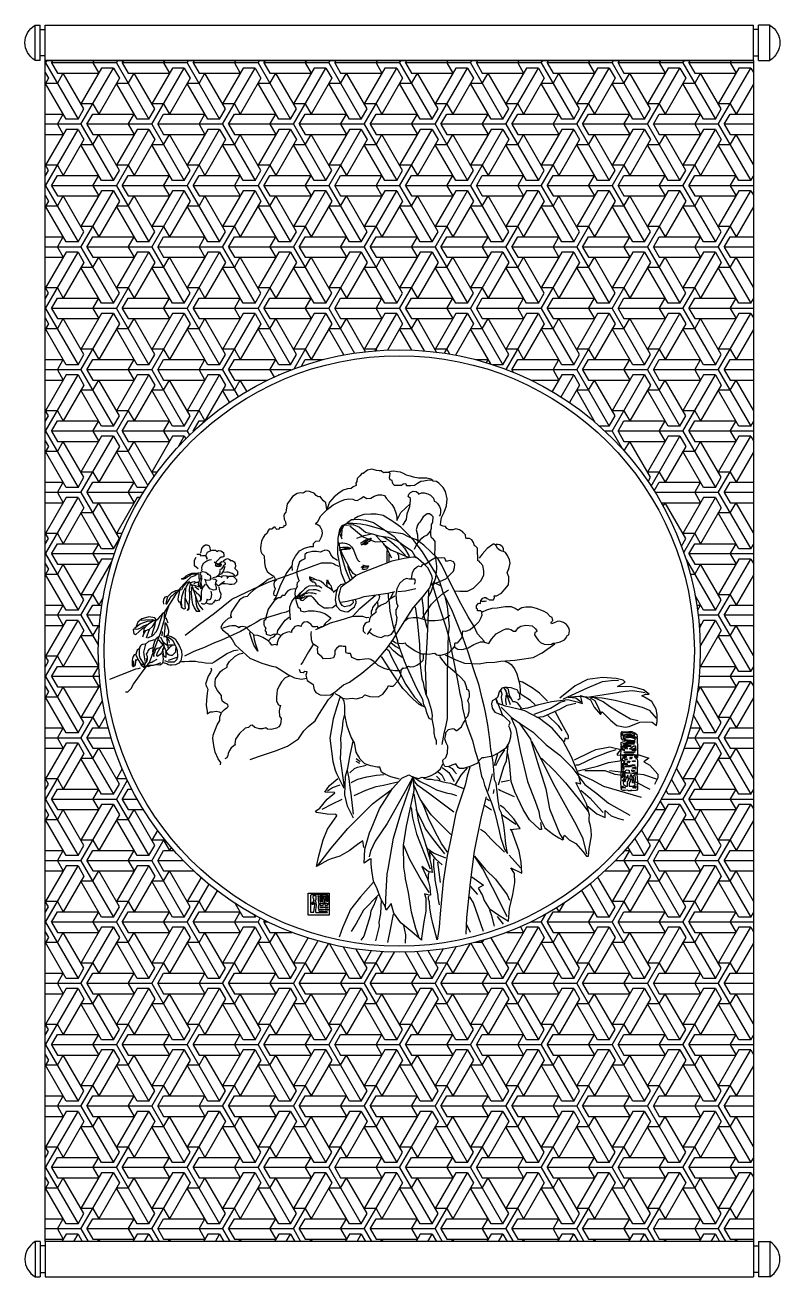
# Model space of a CAD drawing. Header units: millimetres. Extents: x 427 to 1067, y 328 to 1388.
import ezdxf

# ---------------------------------------------------------------- set-up
doc = ezdxf.new("R2010")
doc.units = ezdxf.units.MM
for name, color, linetype in [('3', 3, 'Continuous'), ('4', 4, 'Continuous'), ('7', 7, 'Continuous'), ('BH', 3, 'Continuous')]:
    doc.layers.add(name, color=color, linetype=linetype)

# ---------------------------------------------------------------- blocks, each defined once
blk = doc.blocks.new('1')
at = {"layer": '7'}
for p, q in [((-930, 16.2), (-930, 5)), ((-900, 16.2), (-930, 16.2)), ((-900, 5), (-900, 16.2)), ((-900, 5), (-930, 5)), ((-930, -700), (-930, 0)), ((-926.2, 5), (-926.2, 0)), ((-903.8, 0), (-903.8, 5)), ((-900, 0), (-900, -700)), ((-900, 0), (-930, 0)), ((-900, -700), (-930, -700)), ((-900, -705), (-930, -705)), ((-930, -710), (-930, -705)), ((-900, -710), (-930, -710)), ((-926.2, -705), (-926.2, -700)), ((-903.8, -700), (-903.8, -705)), ((-900, -705), (-900, -710))]:
    blk.add_line(p, q, dxfattribs=at)
at = {"layer": '7', "extrusion": (0, 0, -1)}
for centre, start_param, end_param in [((-915, 1.2), 5.35589, 7.210481), ((-915, -695), 2.214297, 4.068888)]:
    blk.add_ellipse(centre, major_axis=(0, 25), ratio=0.75, start_param=start_param, end_param=end_param, dxfattribs=at)
blk = doc.blocks.new('H0')
at = {"layer": '3'}
for points in [[(422.5, 217.7), (443.1, 217.7), (443.1, 195.9), (422.5, 195.9)], [(434.2, 204.2), (437.5, 204.2), (437.5, 203.6), (434.2, 203.6)], [(434.3, 202), (437.5, 202), (437.5, 201), (434.3, 201)], [(438.8, 204.3), (441.4, 204.3), (441.4, 203.3), (438.8, 203.3)], [(439, 202), (441.6, 202), (441.6, 200.9), (439, 200.9)]]:
    blk.add_lwpolyline(points, close=True, dxfattribs=at)
for points in [[(441.1, 215.1), (441.2, 212.3), (441.1, 209.6), (441.6, 209.4), (442.1, 209.7), (442.1, 215.3), (440.9, 216.2), (437.6, 216.2), (430.1, 215.9), (425.5, 215.9), (424.7, 215.4), (424.8, 199), (428, 198.8), (428.2, 201.8), (428.7, 203.5), (429, 206.1), (429, 207.7), (428.2, 208), (427.7, 207.9), (427.3, 207.3), (427.3, 206.6), (426.5, 206.6), (426.2, 207.4), (426.5, 208.4), (428, 209.6), (428, 211.9), (427.5, 212.6), (427.3, 214.3), (427.8, 215.1), (428.5, 215.3), (430, 215.3), (430, 211.3), (429.3, 210.3), (429, 209.8), (429.7, 209.4), (430.1, 209.1), (430.1, 207.4), (430.4, 206.6), (430.2, 204.7), (429.9, 204.1), (429.8, 200.5), (429.5, 199.4), (430.1, 198.5), (441.4, 198.5), (441.2, 199.2), (433.8, 199.3), (433.1, 199.9), (432.9, 202.7), (432.6, 202.7), (432.5, 204.6), (433, 204.7), (432.9, 206.1), (433.4, 206.4), (433.3, 207.4), (433, 207.6), (432.9, 209.8), (432.7, 209.9), (432.6, 213.9), (432.3, 214.2), (432.4, 215.2), (433.6, 215), (433.5, 214.4), (433.8, 214.2), (433.8, 210.3), (434.1, 209.8), (434.1, 209.3), (434.1, 209.1), (434.1, 208.8), (434.9, 208.9), (434.8, 211.2), (434.8, 215.6), (435.7, 215.6), (435.9, 209), (436.3, 208.8), (436.5, 209), (436.5, 215), (437.4, 215.2), (437.8, 207.7), (436.7, 207.3), (433.6, 207.2), (433.4, 207.2), (433.9, 206.7), (434.1, 206.4), (434, 205.7), (437.3, 205.7), (437.5, 206.8), (438.8, 207), (439.2, 205.6), (441.5, 205.9), (441.8, 207), (443, 206.6)], [(442.8, 208), (441.8, 207.1), (440.6, 207.1), (439.4, 207.3), (438.6, 207.6), (438.6, 209.6), (438.3, 215.1), (439.1, 215.1), (439.7, 208.6), (440.2, 208.8), (440.2, 215.3), (440.8, 215.6), (441.1, 215.3)]]:
    blk.add_lwpolyline(points, dxfattribs=at)
blk = doc.blocks.new('H1')
at = {"layer": '3'}
for points in [[(492.9, 370.8), (491.5, 370.1), (491.5, 372.2), (492.4, 373.7), (495.4, 373.3), (498.9, 373.7), (502.1, 373.7), (504.8, 372.3), (507, 370.8), (507.3, 368.8), (507.3, 368), (507, 368), (502.8, 369.1), (499.8, 370.3), (496.1, 370.1), (493.5, 369.3), (493.5, 367.1), (494.7, 366.1), (497.9, 365.4), (504.5, 364.9), (505.5, 365.9), (504.5, 366.6), (503.1, 367.1), (500.8, 367.8), (498.8, 367.6), (496.6, 367.5), (495.6, 366.9), (494.4, 367.1), (494.2, 368.5), (497.1, 369), (500.3, 369), (502.8, 368.6), (507.2, 367.3), (507.2, 365.3), (507.5, 358.4), (507.5, 348.3), (505.5, 347.1), (507.3, 346.8), (507.7, 344.4), (507.3, 333.2), (506.8, 330.5), (507.3, 329.8), (507.5, 321.9), (507, 321.1), (507.5, 320.2), (507.5, 317.2), (507, 316.2), (505.8, 315.9), (501.6, 315.4), (501.5, 316.4), (501.3, 315.4), (498.8, 315.4), (498.1, 316), (495.6, 315.7), (493.4, 315.7), (491.9, 316.6), (491.4, 319.4), (491.2, 323.8), (491.4, 325.8), (491.9, 343.1), (492, 344.9), (495.7, 345.8), (497.8, 346.3), (497.3, 346.6), (495.9, 346.6), (494.9, 346.8), (493.9, 347.6), (493, 347.6), (492.5, 347.5), (492.5, 345.9), (491.9, 345.6), (491.2, 346.5), (491.5, 359.7), (492.2, 360.1), (491.4, 360.9), (491.4, 363.1), (494.1, 363.9), (496.4, 363.3), (499.1, 363.3), (505.2, 363.3), (505, 363.8), (497.3, 364.1), (493.2, 365.3), (491.7, 366.9), (491.4, 369.5), (493.4, 370.5), (496.9, 371.1), (499.9, 371.5), (502.8, 370.3), (504.8, 370.1), (504.5, 371.1), (502.1, 372.2), (498.3, 372.3), (493.9, 372.3), (492.5, 371.8), (492.7, 370.6)], [(497.8, 357.2), (497.3, 357.9), (495.4, 357.7), (494.6, 358.7), (493.4, 359.1), (492.2, 359.1), (492.2, 357.9), (492.2, 356.5), (492.7, 355.7), (493.9, 355.4), (495.2, 355.4), (494.7, 355.7), (493.7, 356.2), (492.7, 356.5), (492.7, 358), (494.1, 357.7), (496.1, 356.9), (497.4, 356.7), (497.6, 357), (497.8, 357.2)], [(493.5, 362.1), (504.3, 362.1), (504.3, 361.2), (493.7, 361.1), (493.4, 361.9)], [(494.2, 360.2), (498.4, 360.4), (501.1, 359.9), (501.1, 359.1), (495.9, 358.9), (494.1, 359.7), (494.2, 360.2)], [(500.4, 357.2), (504, 359.7), (505.3, 359.6), (505.7, 359.2), (505.5, 357.7), (504.5, 357), (502.3, 356.5), (501.6, 356.2), (500.1, 356.5), (500.1, 356.9)], [(502.1, 355.4), (506.2, 355.5), (506.2, 356.9), (505.2, 356), (503.8, 355.9), (502.3, 355.4)], [(493.4, 350.3), (496.4, 349.1), (496.9, 348.5), (496.2, 348.3), (494.4, 348.3), (493, 350.7)], [(494.4, 353.8), (504.8, 354), (504.7, 353), (494.4, 353), (494.4, 353.7)], [(494.7, 351.7), (504.1, 351.8), (503.3, 350.7), (502.3, 349.8), (499.1, 350.1), (496.9, 350), (495.1, 350.3), (494.7, 351), (494.7, 351.5)], [(497.6, 344.6), (500.1, 344.6), (500.1, 343.9), (499.8, 343.8), (498.9, 343.1), (498.1, 343.4), (497.4, 343.6), (497.6, 344.4)], [(502.3, 348.3), (500.1, 348.1), (500.1, 347), (501.8, 347.1), (502.6, 348.3)], [(503, 344.9), (505.2, 345.1), (505.2, 344.4), (502.8, 344.4), (502.8, 344.8)], [(505.7, 350), (506.2, 349.8), (506.2, 349), (505, 348.1), (504.8, 349.6), (505.3, 350.3)], [(492.7, 338.6), (494.1, 337.7), (494.1, 336.7), (492.7, 336.2), (492.4, 337), (492, 337.9), (492.5, 338.6)], [(492.5, 341.6), (492.5, 339.1), (493.7, 339.4), (493.9, 341.4), (497.6, 340.9), (497.6, 341.9), (492.5, 342.1), (492.5, 341.4)], [(492.9, 335.2), (494.1, 335), (494.1, 334.4), (493.4, 334), (492.5, 334.7), (492.5, 335.2)], [(492.9, 331.8), (493.9, 330.8), (494.4, 329.8), (494.4, 328.5), (495.4, 328.6), (495.4, 331.3), (493.9, 332.5), (493, 332.5), (492.7, 331.8)], [(495.4, 343.8), (494.6, 344.1), (493.7, 344.1), (493.9, 343.6), (494.6, 342.9), (495.1, 343.6)], [(495.2, 339.7), (502.3, 340.9), (505, 340.9), (505, 340.4), (502.1, 339.7), (499.9, 338.9), (497.6, 339.1), (494.9, 338.7), (495.1, 339.4)], [(495.9, 334.7), (496.4, 336), (498.6, 335.9), (499.4, 335.4), (499.4, 334.4), (499.4, 332.8), (495.2, 332.8), (495.4, 334.7), (495.7, 334.7)], [(502.3, 336.2), (504.5, 335.5), (504.8, 334.9), (503.8, 334.9), (503.1, 334.2), (502.5, 334.7), (501.6, 335.2), (502.3, 336)], [(502.3, 338.2), (505.3, 338.9), (505.8, 338.9), (505.7, 337.9), (505.7, 336.9), (504.7, 337.9), (503.5, 337.7), (503, 337.4), (502.5, 338.1)], [(503.8, 333), (505.2, 333.2), (505.5, 333.9), (506.2, 333.7), (506.2, 332), (505, 331.8), (504.7, 332.5), (503.6, 332.7), (503.6, 333)], [(493.2, 330.3), (492.5, 329.8), (492.5, 328.1), (493.4, 329.2), (493.4, 330.3)], [(493, 320.1), (494.9, 318.9), (496.1, 318.6), (492.5, 318.2), (492.7, 320.1)], [(494.2, 327.6), (493.5, 326.3), (492.7, 326.1), (492.7, 325.3), (494.1, 325.3), (495.1, 327.6), (494.4, 328)], [(497.6, 330.7), (497.3, 329.5), (495.6, 325.5), (495.4, 324.6), (494.2, 324.6), (493.4, 322.9), (493.7, 321.8), (496.2, 320.1), (497.8, 320.1), (497.9, 324.6), (498.6, 325.6), (498.4, 330.3), (498.4, 330.7), (497.6, 330.7)], [(500.6, 330.8), (499.9, 328.8), (500.1, 328.3), (500.3, 324.6), (499.4, 322.9), (499.3, 320.1), (503.8, 320.1), (505.3, 321.8), (505, 323.4), (504.3, 322.9), (502.6, 323.4), (502.6, 326), (502.3, 326.8), (502.3, 327.8), (502.5, 328.6), (501.6, 331.3), (500.6, 331.2)], [(503, 318.4), (505.2, 320.1), (506, 320.1), (506, 318.2), (504.8, 318.2), (502.6, 318.4)], [(503.8, 331), (503.1, 329.8), (503.8, 326.8), (504.1, 323.6), (505.2, 323.6), (505.5, 327), (505.7, 328.6), (505.2, 330.3), (504.1, 331.2)]]:
    blk.add_lwpolyline(points, dxfattribs=at)
blk = doc.blocks.new('A$C0C6A2DC8')
at = {"layer": 'BH'}
h = blk.add_hatch(dxfattribs=at)
h.set_pattern_fill('ESCHER', color=256, scale=50, style=0)
h.set_pattern_definition([(60, (-245.52, -1502.44), (-60, -1e-08), [55, -5]), (180, (-245.52, -1502.44), (30, -51.9615), [55, -5]), (300, (-245.52, -1502.44), (60, -1e-08), [55, -5]), (60, (-240.52, -1502.44), (-60, -1e-08), [10, -50]), (300, (-240.52, -1502.44), (60, -1e-08), [10, -50]), (60, (-248.02, -1498.11), (-60, -1e-08), [10, -50]), (180, (-248.02, -1498.11), (30, -51.9615), [10, -50]), (300, (-248.02, -1506.77), (60, -1e-08), [10, -50]), (180, (-248.02, -1506.77), (30, -51.9615), [10, -50]), (60, (-265.52, -1502.44), (-60, -1e-08), [10, -50]), (300, (-265.52, -1502.44), (60, -1e-08), [10, -50]), (60, (-235.52, -1519.76), (-60, -1e-08), [10, -50]), (180, (-235.52, -1519.76), (30, -51.9615), [10, -50]), (300, (-235.52, -1485.117), (60, -1e-08), [10, -50]), (180, (-235.52, -1485.117), (30, -51.9615), [10, -50]), (0, (-235.52, -1493.78), (-30, 51.9615), [35, -25]), (0, (-235.52, -1511.1), (-30, 51.9615), [35, -25]), (120, (-243.02, -1489.447), (-60, 1e-08), [35, -25]), (120, (-258.02, -1498.11), (-60, 1e-08), [35, -25]), (240, (-258.02, -1506.77), (30, -51.9615), [35, -25]), (240, (-243.02, -1515.43), (30, -51.9615), [35, -25])])
edge = h.paths.add_edge_path(flags=16)
edge.add_arc((317.1, 530), 255, 0, 360)
h.paths.add_polyline_path([(17.1, 1030), (617.1, 1030), (617.1, 30), (17.1, 30)])
at = {"layer": '3'}
for points in [[(308.5, 681.7), (310.3, 682.3), (312.5, 682.5), (315.6, 682), (317.9, 681.7), (320.3, 680.5), (323, 679.1), (326.3, 678.3), (329, 677.4), (333.4, 676.5), (338, 676.5), (340.5, 676.5), (343.9, 675.7), (345.4, 674.5)], [(389.2, 538.1), (383.3, 544.6), (380.5, 550.8), (375.5, 558.9), (369.3, 570.1), (360, 588.4), (353.2, 602.6), (349.8, 608.2), (343.9, 613.8), (338, 619.7), (331.8, 624), (324.9, 626.7), (320.2, 629.1), (316.2, 629.8), (312.2, 630.4), (307.5, 631), (304.4, 632.3), (297.6, 634.4), (290.4, 636.3), (284.5, 637.5), (277.7, 637.8), (273, 637.8), (268.4, 636), (266.5, 632.9), (265, 625.4), (264.7, 612.1), (267.8, 596), (271.5, 587)], [(268.7, 624.8), (266.8, 629.5), (268.1, 633.8), (270.2, 636.6), (278, 637.2), (283.3, 634.8), (288.6, 630.7), (294.5, 629.2), (299.7, 627.6), (307.8, 626.4), (315.6, 623.3), (320.8, 619.6), (327.7, 614.9), (331.1, 609)], [(268.4, 627.3), (268.8, 633.4), (270.1, 636), (273.4, 639.1), (276.6, 641.2), (278.6, 641.4), (282.2, 641.5), (288.6, 640.7), (295.2, 638.9), (301.9, 634.4), (312.8, 626.8), (321.5, 617), (325.1, 610.8), (325.6, 608.8)], [(344.8, 587.8), (348.3, 575.6), (352.3, 563.3), (356.5, 550.5), (358.8, 542.5), (363.8, 517.6), (366.3, 505.1), (368.3, 494.1), (369.2, 490.9), (370.1, 487), (370.3, 484), (370.8, 481.7), (373.8, 468.5), (376, 462.5), (379, 454.3), (381.1, 445.9), (385.2, 434), (385.2, 432.6), (386.9, 423.9), (388.3, 421), (389.2, 416.4), (392.4, 408.4), (395.1, 401.3), (398.1, 392.9), (400, 384.7), (401.8, 377.6), (402.9, 372.4), (404.9, 366.5), (406.3, 362.2), (408.8, 358.6), (407.5, 366.5), (406.5, 375.5), (406.3, 377.7), (405.6, 382.5), (403.6, 392.6), (402, 396.1), (401.8, 397.9), (401.5, 400.4), (400.8, 403.2), (400, 410.7), (399.3, 418.2), (397.9, 420.8), (397.2, 429.4), (396.3, 437.9), (394.7, 446.5), (393.8, 455), (392.2, 467.6), (390.1, 478.1), (389, 483.3), (387.4, 489.7), (384.9, 500.7), (380.2, 514), (375.6, 529.1), (371.3, 540.9), (361.5, 564.7), (354.6, 578.7), (351.2, 589.4), (347.3, 596.9), (336.9, 613.8), (329.4, 623.4), (324, 629.3), (318.3, 634.8), (311.7, 639.6), (303.4, 644.6), (297.5, 645.8), (293, 645.8), (287, 645.6), (282.2, 643.9), (279, 641.9)], [(330, 616.1), (331.9, 620.5), (336.2, 625.5), (337.8, 626.9), (341, 628.2), (343.5, 631.4), (344.4, 633.9), (344.4, 636), (344.4, 637.1), (345.1, 637.8), (345.5, 639.4), (345.5, 640.8), (345.8, 642.2), (345.8, 643.5), (344.6, 644.7), (342.8, 646.2), (340.6, 646), (337.3, 643.7), (334.6, 639.2), (333.5, 637.8), (332.4, 636.6), (331.4, 632.6), (332.4, 628.2), (332.8, 622)], [(275.2, 636), (286.4, 626.7), (296.6, 622.4), (305.9, 623)], [(281.1, 625.5), (287.3, 627.9), (293.5, 629.2)], [(310.9, 608.7), (305.9, 618), (304.1, 620.8), (301, 623.9), (297.2, 627.9)], [(322.4, 610.9), (316.2, 617.1), (309, 623), (304.4, 626.1), (303.5, 626.4)], [(342.2, 576.3), (344.2, 580.2), (348.1, 592.3), (349, 599.6), (349, 601.7), (348.1, 608.7), (347.2, 611.7), (347.4, 617.2), (347.4, 621.4), (347.4, 622.7), (346.9, 623.4), (345.5, 625.2), (344.4, 625.7), (343.7, 628.2), (343.7, 630.7), (343.8, 632.6)], [(145.5, 612.1), (147, 612.1), (148.1, 612), (149.1, 610.5), (150.3, 610.8), (152.6, 610.7), (153.7, 609.3), (154.2, 607.7), (153.4, 610.3), (153.6, 611.3), (154.7, 613.6), (156.2, 614.6), (158.7, 615.4), (160, 615.4), (161.5, 615.3), (162.6, 614.3), (163.9, 615.1), (165.8, 614.9), (168.1, 613.3), (168.4, 610.8), (168.4, 609.7), (167.4, 609.5), (166.2, 609.3), (164.9, 608.2), (163.1, 606.7), (162.1, 605.4), (161.3, 604.7), (161.5, 602.6), (161.6, 601.9)], [(149.1, 612.8), (149.8, 616.9), (151.6, 618.9), (152.9, 620), (154.1, 620), (155.7, 619.4), (156.7, 617.6), (157, 615.3)], [(265.1, 621.4), (266.1, 621), (267, 621.3), (268.1, 621.5), (269.3, 621.7), (271.1, 621.3), (272.3, 621.1), (275, 619.8), (276.5, 618.2), (278.2, 615.5), (279.5, 612.4), (280.6, 609.6), (281.7, 607.2), (282.8, 606), (283.8, 605.8)], [(275.4, 590), (273.6, 594.4), (271.9, 598.6), (269.9, 605.2), (267.7, 613.2), (267.7, 613.9), (266.8, 617), (266.5, 620.3), (265.4, 622.4), (265.4, 623.8)], [(267.2, 617.5), (269.2, 617.9), (273.6, 617.8), (274.3, 617.5)], [(280.7, 593.8), (278, 595.6), (275.3, 599.8), (272.3, 605.1), (269.8, 610.1), (267.7, 615)], [(292.9, 625.2), (290.9, 624.7), (288.8, 623.7), (286, 622.1), (284.3, 620.9)], [(290.5, 621.1), (288.3, 619.9), (287.6, 619.5)], [(303.8, 620.5), (310, 615.5), (317.4, 612.4), (324.6, 609.3)], [(306.9, 604.7), (306.9, 610.9), (306.9, 615.2)], [(399.2, 619.4), (399.3, 620.3), (400.6, 620.5), (402.4, 620.1), (404.2, 618.7), (405, 616.7), (405.2, 615.1)], [(146.7, 599.6), (143.7, 602.1), (143.5, 604.2), (143.5, 607), (144.9, 609.3)], [(149.5, 597.8), (150.1, 599.1), (149.8, 600), (150.1, 602.1), (151.6, 604.6), (154.1, 606.4), (156.2, 607.2), (157.9, 607.4)], [(160.2, 605.6), (161.5, 604.6), (163.4, 603.9), (165.6, 604.1), (166.2, 603.4), (166.1, 602.8), (164.6, 602.9), (162.6, 602.9), (165.9, 602.3), (165.6, 601.6), (164.1, 601.3), (162.5, 601.6), (161.1, 602.4)], [(164.6, 604.2), (166.9, 605.7), (168.9, 605.6), (169.7, 604.2), (169.7, 603.1), (168.2, 602.1), (167.2, 600.8), (166.1, 599.3), (164.8, 598.7)], [(167.9, 606.4), (169.5, 607.5), (171.5, 608.2), (173.3, 607.5), (173.8, 606.5), (175.6, 606.7), (177.3, 605.4), (178.1, 604.1), (178.4, 601.4), (177.4, 599.6)], [(308.4, 605), (308.4, 612.1)], [(316.8, 608.1), (316.8, 610.6), (316.5, 611.5), (315.3, 612.4)], [(147.6, 596.2), (143.9, 593.7), (140.6, 592.4), (136.1, 587.9), (131.4, 583.3), (127.4, 577.8), (125.9, 575), (122.3, 569.5), (118.7, 563.9), (118, 562.6), (118, 560.3), (118, 556.9)], [(144.5, 594.9), (142.7, 594.9), (140.4, 594.5), (139.4, 593.6), (137.8, 592.9), (136, 591.3), (134.3, 590.8), (133.2, 590.8), (132.7, 591.1), (135, 592.1), (136.6, 593.6), (138.6, 594.7), (141.4, 595.9), (144.5, 596), (147, 595.9)], [(147.2, 594.9), (147.3, 590.9)], [(148.3, 596.4), (150.4, 597.2), (153.2, 596.8), (154.6, 595.5), (154.4, 595), (155.4, 595), (156.9, 594), (157.2, 592.6), (156.9, 590.9), (156.9, 590.3), (157.5, 591.3), (159.5, 591.1), (161, 590.9), (162.5, 589.8), (161.8, 588.6), (161.3, 588), (161.1, 586.3), (161.8, 585.2), (162, 583.4), (162.1, 582.7), (161.5, 581.7), (159.7, 581.6), (156.5, 582.7), (155.2, 584.7), (153.7, 586.7), (152.8, 589.9), (152.1, 590.8), (153.9, 589.9), (157, 590.3), (157.2, 590.8)], [(148.5, 595.9), (149, 593.9), (149, 592.4)], [(159.2, 592.2), (162, 592.9), (164.1, 594.4), (165.4, 596.7), (165.4, 598.2)], [(163.1, 593.4), (164.8, 593.4), (166.2, 592.9), (166.4, 592.2), (167.2, 593.6), (168.5, 593.9), (170.7, 593.6), (171.7, 592.2), (171.3, 591.4), (172.8, 593.2), (174.3, 593.2), (176.3, 593.2), (177.6, 592.1), (179.1, 590.4), (179.1, 588.5), (177.1, 586.5), (175.1, 586.2), (173.3, 586.2), (172.2, 586.7), (169.7, 586.8), (168.2, 586.8), (167.4, 586.8), (166.6, 586.7)], [(169.4, 601.4), (168.1, 598), (166.4, 595.4), (164.9, 594.5)], [(178.1, 599.5), (180.1, 597.5), (179.9, 594.5), (178.9, 593.6), (177.8, 593.1), (177.3, 594.5), (175.5, 595.7), (173.7, 596.2), (172.2, 596.7), (170.9, 596.7), (168.5, 596.5)], [(277.4, 591.7), (275.6, 595.3), (274.8, 597.6), (273.8, 601), (273.9, 602.4)], [(285.2, 600.8), (285.5, 601.4), (286, 601.6), (286.5, 601.6), (286.8, 601.7), (287.4, 602.3), (287.9, 602.3), (289, 602), (289.9, 601.9), (290.6, 602), (290.9, 602.2), (290.5, 600.7), (290.1, 600.2), (289.2, 599.4), (288.1, 598.9), (286.6, 598.9), (285.6, 599.2)], [(285.3, 600.5), (286.2, 600.3), (287.4, 601), (288.6, 601.2), (289.6, 601.3), (290.8, 601.8)], [(286.2, 602.8), (286.2, 602.3)], [(137.6, 588.6), (134, 584.7), (132.5, 581.9), (131.2, 581.4), (130.2, 581.5), (127.6, 581), (124.1, 579.1), (120.8, 575.8), (119.5, 571.7), (119.3, 569.9), (120.3, 569.9), (122.1, 573.2), (123.8, 576.3), (125.6, 577.6), (127.1, 579.1), (128.4, 580.4)], [(138.4, 587.9), (136.6, 584.7), (136, 582.2), (135.6, 577.8), (135.3, 572.8), (135.5, 568.2), (135.8, 566.1), (134.8, 565.4), (133.7, 565.9), (132.7, 566.9), (132.8, 567.7), (132.7, 572), (133, 575.9), (134.6, 580.9), (136, 583.8)], [(139.9, 586.5), (139.4, 584.2), (139.1, 581.2), (139.3, 577.9), (139.3, 574.3), (138.8, 568.7), (138.8, 566.2), (138.4, 564.8), (137.4, 564.4), (138.8, 565.9), (138.8, 568.4), (137.8, 570.5), (136.1, 574.3), (135.6, 574.5)], [(138.4, 589.1), (141.6, 584.8), (144.4, 576.5), (146, 572.2), (147.8, 568.1), (150.6, 564.8)], [(141.1, 584), (141.1, 580.9), (140.4, 580.4), (139.8, 579.7)], [(140.4, 588.1), (142.1, 588.6), (143.2, 588.8), (144.9, 588.1)], [(140.7, 586.2), (144.2, 585.5), (146.2, 585), (148.6, 584.2), (149.8, 583.4)], [(147.2, 588), (145.7, 588.1), (144.2, 587.6), (143, 586.7)], [(152.6, 586.7), (150.9, 584.2), (149.8, 582.4), (149.3, 579.7), (149.3, 576.5), (149.3, 574), (148.6, 572.5), (147.8, 572.3), (147.3, 572.3), (148.6, 572.5), (149.1, 573.7), (149, 575.6), (147.3, 577.8), (146.2, 578.4), (145.3, 579.4), (143.5, 581.1), (144, 580.9)], [(147.2, 581.9), (143.9, 584.3)], [(149.8, 593.6), (147.5, 589.3), (146.8, 586.3), (147.3, 583.9), (148.5, 586), (149.3, 588.6), (150.1, 591.9)], [(148.3, 585.3), (148.8, 583), (150, 583.9), (149.5, 586.5), (149.3, 587.8)], [(164.3, 583.9), (164.8, 580.6), (165.8, 578.8), (165.6, 575.3), (164.1, 573), (162.3, 572.5), (161.1, 573), (159.8, 571), (158.2, 569.7), (156, 569.7), (153.9, 570.4)], [(161.6, 587.1), (163.3, 585.5), (163.9, 585.2), (166.2, 587.1), (169, 589)], [(251.6, 583.1), (248.9, 584.9), (246.9, 584.9), (243.9, 585.1), (240.4, 584.9), (238.5, 583.8), (236.7, 582.3), (234.4, 580.1), (232.2, 578), (230.5, 576.1), (230, 574.7), (231.4, 574.3), (233.2, 575)], [(261.7, 580.2), (258.7, 582.5), (255.4, 584.6), (253.3, 586.8), (251, 588.7), (249.2, 589.7), (247.2, 589.9), (244.4, 591.4), (241.1, 592.8), (241.1, 591.4), (241.5, 590.3), (243.6, 588.6), (244.8, 588.4), (245.5, 587.7), (246.3, 586.6), (246.6, 585.8), (247.4, 584.9)], [(241.5, 591.6), (242.9, 590.5), (244.7, 590.3), (245.4, 590.9)], [(255.8, 590.3), (255.7, 588.8), (255.4, 587.5), (255.8, 585.1), (256, 584.2)], [(255.7, 588.6), (256.8, 587.3), (257.5, 586.9)], [(256.4, 590.1), (257.2, 587.9), (258.1, 586.6), (259, 585.5), (259.4, 584.2), (260.1, 581.7)], [(270.9, 586.9), (267.3, 586.1), (265, 583.7), (263.5, 579.4), (262.7, 573.4), (263.9, 568), (267, 564.5), (270.7, 563.4), (273.6, 563.2), (279.2, 567.4), (280.6, 570.8), (280.4, 573.8)], [(277.8, 572.9), (278, 570.8), (276.7, 569.4), (275.2, 568.2), (273.2, 567.8), (270.7, 567.5), (268.6, 568.6), (267, 571.1), (266.1, 573.5), (265.9, 576.6), (266.9, 580.9), (268, 584.3)], [(352.5, 584.9), (345.9, 588.3)], [(117.5, 569.5), (117.4, 571.8), (118, 574.5), (119, 575.9), (120.5, 576.3)], [(131.2, 582.9), (130.7, 579.6), (129.9, 575.9), (129.5, 573.6), (130.2, 571.3), (130.9, 572.3), (131.7, 569.9), (132.5, 567.1)], [(144.4, 576), (144.7, 572.5), (145, 569.7), (145.8, 566.4), (147, 564.8), (148.1, 563.3), (145.7, 563.5), (143.5, 566.4), (142.2, 569.6), (141.7, 573), (141.1, 578.6), (140.9, 580.7)], [(157.5, 580.7), (157.9, 577.9), (157.5, 574.8), (156.9, 573.7), (155.1, 573), (154.2, 573.8), (153.4, 570.9), (152.1, 569.6), (150.8, 569.7), (149.5, 570.2)], [(233, 578.6), (232.2, 576.5), (231.4, 575.5), (230.4, 574.8)], [(246.9, 578), (245.4, 578.8), (243.9, 579), (242.2, 579), (240.2, 579.1), (238.8, 578.8), (236.7, 578.6), (236, 578.1), (234.4, 577.3), (232.5, 576.1), (233.6, 575.3), (236.2, 575.4), (237.3, 576.4), (239.6, 576.6), (242.4, 576.6), (243.9, 575.3), (248.5, 570), (253.6, 566.6), (257, 566.6), (260.6, 566.9), (263.2, 568.7), (263.4, 568.9)], [(236.7, 578.4), (236, 577.3), (235.1, 576.5), (233.7, 576.1), (232.9, 576.1)], [(234.3, 575.1), (232.9, 573.9), (233.7, 572.9), (235.1, 572.7), (236, 573.1), (237.7, 574.7), (239.9, 576.6)], [(233.6, 573.5), (235.2, 575.1), (235.3, 575.3)], [(250.3, 580.3), (248.5, 581.3), (246.6, 581.7), (244.1, 581.8), (240.6, 581.6), (238.9, 580.3), (237.5, 579)], [(264.2, 581.7), (262.1, 580.3), (261.2, 579.4)], [(330.6, 567.3), (332.1, 558.1), (332.6, 552.9), (334.2, 535.5), (334.7, 518.2), (336.2, 506.3), (337.4, 503.3), (337.9, 499.8), (339.2, 493.9), (341.5, 488.9), (344, 480.4), (345.1, 475.7), (344.7, 472), (343.5, 472.2), (342.4, 472.9), (340.4, 477.7), (339.5, 481.4), (337.9, 484.5), (337.1, 488.9), (332.1, 498.3), (323.7, 515.9), (321.4, 521.3), (316.2, 536.1), (316, 538.4), (312.1, 550.8), (309.4, 563.6), (308.7, 571.1), (308, 575.3), (308, 578.7)], [(312, 579.2), (309.4, 574.5)], [(316, 580.3), (322.5, 580.8), (331.2, 582.9)], [(336.1, 574.8), (337.4, 566.3), (337.4, 561.8), (340.1, 551.1), (340.8, 549.4)], [(336.7, 558.1), (344.3, 569.6), (348.8, 574.1), (353.8, 578.5), (358.9, 581.7)], [(342, 581.9), (341.7, 571.6), (341.7, 562.7), (340.8, 542.2), (340.2, 532.3), (339, 516.3), (339.9, 493.5)], [(353.3, 450.7), (355.1, 460.2), (356.7, 467.1), (357.9, 472.8), (357.9, 480.5), (357.9, 491), (357.9, 505.7), (357.9, 509.1), (358.3, 524.5), (358.8, 543.9), (359.7, 551.1), (357.9, 567.6), (356.3, 574.9)], [(386.5, 572.5), (387.7, 571.8), (388.3, 572.1), (390, 572.1), (390.9, 572.5)], [(85.1, 495.4), (87, 495.4), (90, 498.2), (92, 501.9), (95.6, 507), (101, 514.4), (105.5, 520.2), (107.4, 525.6), (112, 537.8), (114.8, 545), (118.3, 556.6), (120.3, 563.4), (121.9, 567.8)], [(117.2, 562.5), (114.2, 559.1), (112.1, 556.3), (108.3, 555.1), (104.7, 552.8), (103.2, 551.5), (100.7, 548.7), (100.4, 545.1)], [(104.2, 541.2), (108.3, 543), (111.3, 546.6), (112.9, 549.7), (116, 559.1), (116.8, 562)], [(104, 552.5), (100.9, 551.4), (98.4, 549.6), (95.8, 548.6), (94.3, 548.2), (91.8, 548.6), (91.7, 548.1), (92.2, 544.6), (93.8, 544), (96.4, 546.3), (99.9, 549.4), (101.7, 550.5)], [(92.8, 549.2), (97.6, 553), (103.8, 555.3), (107.5, 555.5), (107.8, 555.3)], [(111.3, 556.5), (109.9, 558.1), (104.8, 558.9), (102, 558.1), (98.9, 557.1), (95.6, 554.5), (94.1, 550.7)], [(98.4, 556.1), (102.2, 556.5), (107.6, 556.6), (109.8, 556.1)], [(102.9, 541.2), (105.5, 548.4), (108, 550.7), (111.3, 556)], [(110.3, 554.3), (109.6, 550.7), (108.6, 547.7), (107.1, 543)], [(118.7, 554.2), (120.5, 551.4), (121.5, 547.7), (121.6, 545.3), (121.1, 543.3), (119, 542.2), (117.3, 541.7)], [(118.5, 553.7), (118.5, 549.2), (118, 544.5), (117.8, 542.2)], [(119.3, 558.4), (121, 553.7)], [(321.7, 555.6), (324.6, 557.9), (328.8, 558.4), (332.8, 558.2), (337.6, 557), (342.2, 555.9), (347.5, 555.9), (352.7, 556.5), (355.9, 557.4), (360, 560.2)], [(99.7, 542), (100.6, 544.5), (102.5, 547.3), (104.7, 548.2), (105.8, 548.2)], [(113.2, 541.9), (110.9, 540), (109.7, 538.1), (108.6, 534), (108.1, 529.3)], [(114.9, 542.1), (116.5, 538.4), (117.4, 535.7), (118.3, 532.4), (118.8, 531.5), (119.3, 530.2), (119.2, 526.6), (119.4, 524.5), (118.4, 524.9), (117.4, 525.8), (117.2, 527.9), (117.1, 529.1), (116.8, 531.7)], [(116.2, 546.6), (116, 542.7)], [(120.6, 543), (123.9, 542.3), (127.2, 540.2), (128.7, 537.7), (130.7, 534.6), (132.5, 530.2), (132.8, 526.2), (132, 521.6), (130.3, 519.8), (127.5, 518.4), (124.4, 517.9), (122.6, 518.1), (121.4, 518.4), (120.3, 519.1), (117.3, 520)], [(118.2, 521.9), (121.4, 520.7), (122.7, 520.9), (126.6, 520.9), (129, 523.2), (129.6, 525.6), (129.2, 530.1), (128.3, 533), (127.2, 535.3), (125.5, 538.2), (123.4, 540.3), (121.8, 541), (119.6, 542.1)], [(119.3, 542), (121.8, 539), (122.2, 537.3)], [(96.7, 531.8), (95.1, 530.8), (94.3, 528.1), (94, 526.5), (96.3, 521.6), (98.4, 518.4), (100.8, 516.4), (102, 516.3), (101.9, 517.5), (101.3, 518.4)], [(101.8, 535.8), (99.6, 535.4), (98.6, 535.1), (97.8, 534.3), (97, 533), (96.8, 529.5), (96.8, 526.3), (97.7, 523.6), (100.1, 519.6), (101.3, 518.8), (102.1, 519.5)], [(109.6, 539.3), (104.6, 537.9), (102.1, 535.9), (101.2, 532.5), (100.4, 528.9), (100.9, 525), (101.6, 521.7)], [(108, 532.6), (105.3, 531.6), (104.2, 530.2), (103.7, 529), (103.3, 528.1), (102.7, 527.6), (103.5, 525.3), (103.5, 523), (103.2, 521.3)], [(114, 532.6), (112.1, 532.1), (110.3, 530.6), (110, 529.1), (108.9, 527.1), (109, 525.7), (109.8, 526.3)], [(117.5, 534.4), (116.7, 530.7), (115.7, 528.5), (114.4, 527), (113.4, 526.3), (112.1, 525.4), (111.6, 526.1), (111.9, 528.2), (114.2, 532), (115.9, 534.2), (117.4, 535.6)], [(113.1, 539.3), (116.1, 535.9), (116.4, 535.5)], [(116.8, 538), (118.4, 536.3), (120.8, 534.8), (122.3, 535.3), (125.4, 535.2), (126.9, 535.3)], [(118.8, 528.8), (123.3, 533.8), (124.7, 535)], [(127.9, 533.7), (127.5, 530.5), (127.3, 528.8), (125.9, 527.3), (124.8, 526.3), (123.4, 526.3), (122.1, 526.4), (121.1, 527.4), (120, 529.1)], [(120.3, 540.1), (120.5, 536.5), (121.4, 531.9)], [(306.6, 531.6), (308.2, 530.5), (310.2, 525.7), (316.6, 513.1), (322.6, 501.7), (329.9, 490.9), (334.7, 485.7), (336.5, 483.2)], [(319.6, 524.5), (315.9, 527), (312.3, 530.2), (308.4, 534.1)], [(310.3, 536.8), (314.1, 533.9), (316.8, 532.3)], [(93.9, 527.3), (92.6, 526.8), (91.6, 525.4), (91, 523.6), (90.7, 521.8), (90.9, 517.6), (91.5, 516.7), (92, 517.5), (92.2, 518.8), (92.2, 519.9), (92.2, 520.7), (90.9, 521.6)], [(91.1, 518.3), (91.1, 521)], [(93.6, 522.9), (93.5, 520.8), (93.4, 518.4), (92.9, 517.3), (91.8, 516.7)], [(95.5, 523), (95, 522.4), (93.5, 521.7)], [(102.6, 523.7), (103, 522.5), (102.8, 521), (102.7, 520.2), (102.2, 519.7), (101.9, 520.7), (102, 521)], [(111.7, 522.8), (108.7, 521), (107.5, 520.1), (105.9, 519.9), (104.7, 519.5), (104, 519), (103.5, 517.1)], [(114.9, 520), (113.8, 519.3), (111.5, 518.5), (108.5, 517.8), (106.9, 517.6), (104.8, 516.8), (103.7, 516.9)], [(116.5, 527.5), (117, 523), (116.6, 519.8), (115.7, 518.7), (114.2, 518), (111.4, 518.4)], [(121.6, 522.2), (129.7, 525.1)], [(338.7, 482.3), (333.9, 484.8), (328.5, 489.4), (320, 498.2), (313.9, 507.2), (308.2, 515.8), (303.2, 523.6), (302, 525.2)], [(406.6, 521.3), (410, 519.9), (411.9, 518.5), (414.6, 514.9), (416.7, 510.6), (418, 505.6), (419.1, 500.7), (419.6, 495.9), (419.4, 493.4)], [(71.9, 506), (81.1, 509.9), (92, 514), (93.9, 514.8), (96.2, 515.1), (97.9, 515.8)], [(98.3, 519.1), (100.6, 518.4), (101.4, 517.4), (101.3, 516.8), (100.8, 516.5)], [(104.7, 517.2), (105.1, 518), (105.8, 518.1), (107.1, 518)], [(411.3, 484.3), (408.3, 493.2), (407.7, 496.2), (406.1, 498.9), (408.1, 494), (407.5, 491.7), (407.2, 488), (407.7, 484.3)], [(456.2, 489.5), (469.9, 495.6), (476.6, 498.7), (489.4, 504.1), (499.2, 505.4), (502.7, 504.9)], [(190.8, 438.2), (197.9, 440.6), (212.1, 445.4), (222.3, 449.3), (231.6, 455.7), (236.2, 462.3), (239.8, 466), (245.8, 470.8), (249, 476.3), (257.2, 488.8), (260.4, 492.3), (261.9, 494.7)], [(404.8, 484.8), (403.9, 488.9), (403.7, 490.9), (404.3, 493.4), (403.2, 496.7)], [(420.7, 481.6), (417.5, 485.9), (415.4, 486.9), (413.4, 486.8), (411.6, 490.5), (410.9, 491.6), (410, 495.5), (409.5, 497.6), (408.3, 498.1)], [(408.6, 492.8), (411.5, 489.8)], [(432.3, 484.4), (428.2, 488), (421.1, 492.6), (419.8, 493.9)], [(431.4, 476.6), (445.2, 481.5), (454, 486.8), (457.6, 487.7)], [(460.2, 491), (466.6, 490.4), (471.3, 486.8)], [(478.4, 491.2), (508.5, 496.1), (515.1, 496.5), (525.3, 494.8)], [(478.8, 490.3), (482.8, 488.1), (485.9, 481.5), (487.7, 477.5)], [(519.6, 470.9), (513, 472.3), (503.3, 478), (495.1, 483), (489.9, 486.9), (485.5, 489), (482, 490.5)], [(433.6, 474), (439.4, 474.4), (453.6, 481.1), (459.3, 484.2), (466.8, 485.9)], [(270.7, 476.4), (269.3, 470.8), (268.7, 464.3), (267.3, 456.4), (267.7, 449.7), (267.1, 438.8), (270, 416.8), (270, 415.2)], [(348.5, 450.9), (348.5, 453.8), (347.6, 456.4), (346.7, 460.3), (346.7, 463.7), (345.8, 468.2), (344.9, 472.6)], [(442.9, 475.3), (451.8, 466.9), (454.9, 462.5)], [(398.8, 433), (402.7, 440.3), (406.6, 446.4)], [(401.3, 416.7), (405.7, 431.8), (407.9, 437.1), (409.3, 450.1)], [(466.8, 433.7), (469.1, 433.7), (482.3, 439.9), (493.9, 444.4), (500.9, 446.6)], [(284.1, 436), (280.5, 438.8)], [(283.7, 434.6), (280.7, 436.5)], [(397.7, 433), (400.6, 443.2)], [(437.6, 439.1), (449.1, 428), (458, 418.3), (470.8, 402.4), (477, 394)], [(275.2, 426.8), (279.3, 430.5), (281.8, 431.6), (286.8, 432.8), (289.1, 433.3)], [(276.2, 418.5), (282.1, 421.5), (289.7, 423.3), (297.7, 424.8), (304.1, 425.3)], [(348.6, 424), (351.1, 421.5), (351.3, 420.5)], [(350, 427.8), (353.1, 425.1), (355.7, 420.1)], [(353.4, 431.3), (356.6, 429.1), (359.2, 427), (360.7, 424.3), (363.7, 419.5)], [(359.4, 432), (361.9, 430.4), (363.3, 428.6), (365.7, 425.9)], [(364.8, 416.8), (369.6, 424.9), (374.9, 431.1)], [(392.5, 411.4), (396, 426)], [(474.4, 428.9), (491.2, 428.9), (499.6, 425.8), (506.2, 424.9), (529.3, 413)], [(256.2, 411.6), (260.5, 414.4), (266.9, 416.7)], [(337.7, 422.4), (341, 421.5), (342.7, 421.5), (344.3, 421.5), (346.8, 421), (349.9, 420.6), (353.1, 419.6), (356.8, 418.7), (360.6, 418.2), (371.6, 413.5)], [(410.6, 420.3), (403.5, 419)], [(251.9, 396.1), (260.4, 400.6), (268.6, 404.5)], [(391.3, 404.8), (393.6, 403.5)], [(396.8, 409.4), (397.5, 412.8)], [(414.6, 406.6), (402.6, 411.9), (401.3, 412.8)], [(470.8, 412.1), (478.8, 405.4), (485.9, 397.5), (489.9, 393.1)], [(327.2, 397.4), (328.3, 388.8), (331.7, 375.3), (334.2, 368.7), (339.5, 355.2), (343.4, 345.6)], [(355.6, 358.1), (346, 370.5), (339, 380), (337.8, 382.6), (331.5, 395.9)], [(357.9, 359.6), (352.9, 367.1), (347.7, 376.2), (342, 388.4), (338.3, 398), (336.1, 402)], [(395.1, 395.1), (389.4, 399.1)], [(415.9, 383.1), (404.4, 391.1)], [(406.2, 359.7), (394.7, 370.8), (390.2, 376.1), (385.8, 378.7)], [(320.8, 365.7), (325.8, 353.8), (331.5, 343.5), (335.6, 336), (342.2, 325.5)], [(356.5, 354.7), (346.2, 358.8), (341.2, 362.3), (339.7, 365.2)], [(353.5, 348.8), (348.1, 353.6), (342.6, 360.4), (343.1, 354.1)], [(351.2, 315), (350.1, 320.9), (350.1, 322.9), (347.6, 336.2), (347.2, 340.4), (346.3, 347.9), (346.5, 354.1)], [(352, 334), (350.8, 342.8), (349.9, 351.1)], [(419.9, 346.4), (410.2, 357)], [(341.8, 336.5), (342, 340.6), (342.4, 342.8)], [(383.6, 323.9), (377.4, 331)], [(299.4, 323.6), (286.7, 310.6), (280.5, 299.2), (276.2, 292.6)], [(298.1, 321.6), (295.6, 314.7), (293.1, 309.9), (292.4, 305.8), (288.7, 293.9), (287.1, 288.5), (284.4, 285)], [(301.7, 319.3), (301.2, 307.8), (299.7, 300.3), (300.1, 296.9), (296.9, 284.6)], [(397.8, 296.9), (395.6, 305.8), (393.8, 310.6)], [(312, 307.2), (309.5, 294.2), (307.2, 283.2)], [(320.6, 297.6), (322.4, 289.6), (322, 282.7)], [(377.4, 291.6), (374.3, 298.2)], [(405.3, 298.7), (400.4, 305.3)]]:
    blk.add_lwpolyline(points, dxfattribs=at)
for points in [[(267.6, 615.9), (269.6, 616.3), (271.8, 617.1), (274, 617.3), (275.2, 617.3), (275.7, 617), (275.5, 616.5), (274.9, 616.2), (273.4, 616.2), (272.4, 615.8), (270.7, 616), (268.6, 615.8), (267.8, 615.2), (267, 615), (266.7, 615.2), (266.7, 615.7), (267.4, 615.8)], [(292.9, 625.1), (290.2, 623.6), (289, 622.7), (286.5, 620.7), (284.9, 619.9), (286.7, 620.4), (291.8, 623), (293.3, 624.2), (293.7, 624.8), (293.3, 625.1)]]:
    blk.add_lwpolyline(points, close=True, dxfattribs=at)
at = {"layer": '4'}
blk.add_lwpolyline([(17.1, 1030), (617.1, 1030), (617.1, 30), (17.1, 30)], close=True, dxfattribs=at)
at = {"layer": '7'}
for points in [[(363.8, 581), (368.3, 580.5), (374.9, 580.7), (380.1, 583.1), (386.4, 589.6), (388.6, 594.5), (388.6, 597.9), (387.8, 602.5), (385.7, 605), (384.9, 606), (383.7, 606.2), (383.7, 609.7), (383.5, 613.4), (383.4, 617), (381.8, 618.8), (380.9, 619.1), (380, 621.9), (378.6, 624), (376.7, 625.1), (374.4, 625.1), (373.5, 625.6), (373.1, 628.3), (371.4, 630), (370.6, 631.1), (369.7, 631.4), (368, 632.6), (365, 633.3), (362.6, 632.7), (359.3, 632.7), (357.5, 633.6), (356.4, 635.5), (354.3, 635.6), (351.9, 636.6), (352.4, 639.3), (353, 643), (355, 647.6), (357.2, 653), (357.8, 658.7), (356.2, 665.1), (354.2, 668.5), (350.7, 672), (348.5, 673.6), (345.9, 673.9), (344.5, 674.5), (340.8, 674.3), (337.8, 673.9), (335.5, 673.6), (332.4, 671.9), (330.1, 670), (327, 669.9), (323.3, 669.9), (323.1, 670.6), (323, 671.3), (322.4, 671.6), (320.4, 671.3), (319.1, 670.2), (316.5, 670), (313, 670), (311.9, 671.3), (311.4, 672.6), (311.1, 674.3), (309.3, 675), (308.7, 676.5), (309.1, 678.6), (309.3, 680.2), (308.5, 681), (306.5, 681.1), (304.7, 681.1), (303.8, 680.8), (301.7, 682.5), (300.1, 682.5), (297.7, 682.7), (295.1, 683.6), (293.8, 683.9), (290.1, 683.1), (286.6, 680.3), (285.4, 680.2), (283.8, 678.2), (281.5, 675.9), (281, 673.6), (280.3, 672), (280.6, 670), (278, 669), (276.4, 667.6), (273.3, 667.4), (269.7, 666.2), (265.8, 663.7), (261.8, 660.5), (258, 656.1), (257, 653.7), (255.8, 649.9), (255, 655.5), (252.8, 657.2), (251.6, 658.9), (250.1, 660.7), (248.5, 660.6), (246.7, 661.5), (245.1, 663.7), (243.3, 664.3), (241, 664.9), (238.2, 665.2), (236.4, 664.1), (235.4, 663.7), (233.4, 663.8), (230.5, 663.4), (226.5, 660.9), (224.2, 657.2), (222.2, 654.6), (221.3, 649.1), (221, 647.4), (219.7, 645.7), (219.3, 644.3), (219.6, 641.7), (220.8, 639.4), (221, 636.8), (220.3, 635.7), (219.3, 636.1), (219.1, 634.9), (217.4, 634.3), (215.9, 634.6), (215, 633.1), (213.3, 632.8), (212.2, 634), (212, 634.8), (211.1, 634.9), (210.2, 634.6), (209.6, 633.8), (209.1, 633.2), (206.9, 633), (205.7, 631.5), (205.1, 629.8), (202.9, 627.8), (201.8, 626.1), (200.4, 622.9), (199.7, 619.6), (199.5, 617), (199.8, 614.1), (200.6, 612.6), (202.3, 610.7), (202.6, 610.6), (202.9, 604.8), (203.5, 601.3), (205.1, 597.4), (208.1, 595), (210.8, 593.4), (212, 591)], [(226.6, 598.2), (226.3, 601.6), (226.8, 606.2), (229.2, 610.4), (232.5, 614.8), (236.8, 617), (241.5, 618.4), (244.5, 618.5), (244.3, 621.1), (246.5, 623), (249.4, 623.3), (251.2, 626.5), (252, 629.4), (251.7, 632), (251, 633.8), (249.9, 635.8), (247.1, 637.4), (246.2, 637.5), (246.6, 638.6), (248.2, 639.7), (250.6, 644.4), (255.9, 649.7), (261.1, 653.7), (267.4, 656.7), (271.1, 658.3), (274.5, 658.7), (277.7, 658.4), (279.4, 657.8), (281.4, 657.5), (284.5, 659.1), (286.8, 660.7), (289.7, 659.2), (292.9, 659.4), (295.7, 661.2), (299.1, 662.2), (302.3, 662.2), (304.6, 661.7), (306, 659.4), (308.5, 656.6), (310.8, 654), (312.8, 650.8), (314.5, 646.2), (314.9, 643.4), (314.9, 640.6), (318.5, 647.2), (322.6, 651.1), (326.3, 654.6)], [(320, 636.5), (323.3, 641.4), (323.7, 646.2), (326, 652.3), (326.5, 657.7), (326.5, 659.2), (324.6, 660.8), (325.3, 662.8), (326.6, 664.3), (329, 665.2), (331.3, 665.1), (333.3, 663.5), (333.3, 662.9), (336, 663.8), (338.3, 663.8), (341.3, 663.1), (343.6, 662), (346, 659.4), (346.8, 656.8), (348, 656.2), (349.4, 654.9), (351.3, 652.3), (351.9, 650.2), (352, 647.4), (351.7, 645.4), (350.8, 644.2)], [(264.8, 606.7), (261, 609), (259, 611.8), (257.9, 614.1), (256.4, 615.2), (253.9, 615.4), (251.5, 614.1), (250.4, 613.6), (247.1, 614.1), (243.5, 614.3), (238.9, 613), (237.1, 611.6), (237.1, 610.5), (237.1, 608.1), (234.9, 607), (232.7, 605.4), (231.1, 601.2), (230, 596.8), (230.5, 593.9), (231.5, 591.4), (231.8, 590.6), (232.2, 589.5), (230.7, 587.7), (230.2, 585.9), (230.5, 584.6), (229.3, 582.3), (228.5, 579), (228.9, 575.9), (229.6, 571.9), (231.3, 566.8), (232.2, 566.6), (233.1, 566.2), (233.3, 563.9), (235.8, 563.5), (236.6, 563.1), (239.8, 563.9), (245.1, 563.9), (249.7, 563), (254.1, 561.7), (259.2, 558), (257.6, 556.5), (254.3, 553.4), (252.5, 550.8), (251, 550.3), (248.3, 549.4), (247.7, 550.8), (246.3, 550.3), (243.9, 550.3), (242.2, 552.8), (240.6, 553.9), (239, 554.7), (236.4, 554.5), (234.8, 553), (233.9, 551.4), (233.9, 550.8), (232.2, 551.4), (230.9, 551.4), (228.6, 550.8), (227.1, 549), (225.8, 547.4), (225.7, 545.7), (223.8, 546.1), (221.6, 545.7), (218.7, 544.6), (216.5, 542.6), (214.7, 540.3), (213.6, 537), (213.6, 534.8), (212, 535.5), (209.8, 534.8), (209.2, 534.8), (207.6, 537), (205.6, 539), (201.6, 541.4), (199, 542.4), (197.3, 543), (194, 543.4), (193.6, 543.5), (194.2, 539.7), (195.3, 535.7), (197.3, 529.7), (193.8, 535), (192.4, 538.8), (190.5, 544.8), (190.7, 546.6)], [(363.7, 533.4), (366.7, 531.4), (369.4, 531.3), (371.5, 531.4), (375.6, 532.7), (380.2, 535.4), (385.9, 537.7), (388.2, 537.8), (390.9, 536.8), (392.9, 536.4), (395.2, 540), (399.3, 544.6), (404.7, 547.6), (407.5, 548.7), (409.5, 548.8), (411.5, 548.3), (413.8, 546.9), (415.9, 546.9), (417.7, 549.5), (420, 551), (424.3, 551.9), (429.6, 551.3), (432.5, 548.7), (433.7, 547.1), (433.4, 546.3), (431.9, 545.6), (431.8, 543.7), (433.4, 541.2), (434.8, 539.1), (436.8, 537.3), (439.8, 535.8), (443.2, 535.5), (446.2, 535.8), (447.6, 536.7), (449, 536.7), (453.3, 537.6), (457.1, 539.4), (459, 541.9), (459.4, 543), (460.8, 543.7), (461.2, 547.1), (461, 549), (459.7, 551.2), (458.8, 552.4), (456.2, 554), (454.6, 554.7), (453.1, 555.1), (450.8, 554.9), (448.3, 553.8), (446.2, 553.1), (445.7, 553.8), (446.2, 554.7), (447.1, 555.8), (446.5, 558.3), (444.9, 559.3), (442.5, 562), (439.2, 563.6), (433.5, 566.1), (429.1, 567.2), (424.3, 567.2), (420.9, 566.5), (418.2, 564.7), (417.7, 564.3), (415.2, 566.1), (412.2, 567.5), (406.8, 567.5), (400.1, 566.3), (395.6, 565.9), (391, 564.5), (387.2, 562.9), (385.8, 564), (384.4, 564), (383.3, 564), (383.3, 565.4), (382.4, 565.9), (382.4, 568.2), (384.2, 570.5), (386, 570.2), (386.3, 572.7), (387.8, 574.6), (389.2, 575.3), (390.4, 575.2), (391.7, 574.5), (393.6, 573.4), (396.9, 573.2), (397.7, 575.2), (397.4, 576.8), (399.5, 576.8), (403.6, 578.9), (406.6, 582.3), (409.5, 586), (410, 589.9), (410, 592.8), (408.4, 596.3), (409, 597.8), (409.7, 598.8), (410.2, 600.8), (411.1, 604.3), (410.6, 607.3), (408.8, 610.9), (407.2, 613.4), (405.4, 614.1), (404, 614.6), (402.7, 615.1), (400.2, 616.9), (399.5, 618.7), (398.3, 619.9), (397.6, 620.3), (396.7, 620.5), (395.4, 619.6), (391.7, 616.7), (387.4, 612.1), (384.7, 608.6)], [(135.8, 543.5), (147.7, 552.8), (160.6, 562.1), (175.2, 573.8), (193.5, 582.7), (206.8, 588.5), (226.1, 595.4), (244.9, 602.3), (251.3, 604.5), (255.3, 604.7), (256.9, 604.7), (259.5, 604.7), (261.3, 604.1), (263.1, 603), (265.9, 601.7)], [(232.2, 514.6), (233, 512.1), (235.7, 511.9), (237.1, 512.8), (238.9, 512.7), (238.6, 511.1), (238, 509.6), (239.1, 505), (242.2, 503), (244.1, 501.7), (244.5, 499.9), (245, 497.1), (246.4, 494.8), (250.2, 492.8), (254.8, 492.5), (258.7, 493), (262.7, 495.3), (268.2, 499.9), (269.8, 501.2), (274.8, 503.5), (285.5, 511.1), (297.4, 521.5), (306.3, 531.8), (312, 539.6), (319.7, 552.4), (328.8, 566.6), (337, 575.7), (342.9, 583.5), (344.3, 588), (345.2, 591.5), (344.7, 593.9), (341.2, 600.4), (337.8, 603.8), (333.5, 607.7), (331, 609.3), (328.9, 609.3), (326.7, 609.1), (321.2, 608.2), (318.7, 607.8), (310.9, 605.9), (296.4, 600.4), (286.3, 596.5), (280.7, 593.8), (276, 590), (270.7, 586.3), (268, 584.1)], [(343.9, 585.8), (348.5, 587.7), (352, 589.2), (356.5, 591.2), (361.1, 595.7), (363.1, 597.5), (363.9, 600.6), (364.2, 603.4), (363, 605.5), (360.2, 606.5), (357.9, 606), (357, 605.7), (356.2, 607.2), (355.7, 608.5), (352.8, 608.9), (350.2, 608.6), (347.1, 608.5), (343.7, 606.5), (339.7, 603.5), (337.6, 603.5), (336.2, 602.5), (335.3, 601.2), (333.4, 601.7), (331.7, 600.8), (329.4, 598.8), (327.9, 596.3), (327.3, 591.5)], [(225.9, 601.7), (221.9, 596.5), (216.6, 585.9), (211.7, 573.2), (206.1, 565.3), (204.2, 559.6), (203.7, 556.5), (202.4, 555.4), (202.4, 552), (203.5, 549.8), (203.9, 549), (203.3, 547.4), (204.4, 546), (204.4, 544.3), (208.1, 543), (210.4, 544.1), (213.2, 544.5), (214.8, 544.1), (216.8, 543.2)], [(210.1, 592.2), (206.1, 590.4), (202.2, 587.5), (198.4, 584.9), (193.5, 581.5), (190.4, 578.6), (188.2, 576), (185.3, 575.5), (181.6, 573.3), (178.7, 568.7), (174.7, 562.9), (174.2, 559.8), (174.9, 558.3), (172, 557.6), (169.2, 554.9), (167.2, 552.9), (166, 549.8), (167.2, 547.8), (171.2, 544.7), (175.6, 539.8), (178, 535.2), (181.8, 531.9), (190.6, 524), (200.6, 519.8), (209.2, 517.2), (212.6, 516.5), (215.4, 514.9), (223.2, 509.8), (228.3, 507.2), (234.2, 506.1), (238.5, 506.9)], [(228.7, 582.6), (225, 582), (222.8, 580.9), (220.8, 578.6), (220.1, 577.1), (217.9, 576.9), (216.1, 575.1), (214.4, 574.9), (212.3, 573.3), (211, 572.9), (212.8, 575.6), (213, 576.7), (211.2, 576.9), (210.8, 578.7), (211, 580.2), (211.7, 581.8), (212.3, 582.2), (211.5, 584.4), (211, 586.7), (211.5, 588.6), (211.9, 589.3), (213.4, 590.4)], [(330, 586.5), (330.8, 589.1), (330.2, 590.8), (328, 590.9), (325.6, 590.8), (324.3, 591.1), (323.1, 591.4), (320.8, 590.2), (317.3, 587.1), (314.9, 582.5), (314.2, 577.9), (314.8, 570.8), (316, 568.2), (314.9, 566), (314.3, 564.9), (314.3, 561.2), (314.9, 558.2), (314.5, 554.2), (314.3, 552.5), (313.4, 550.9)], [(224.8, 556.5), (224.5, 563.6), (224.5, 567.4), (226.1, 571.8), (229.4, 576), (231, 576.7)], [(246.3, 548.1), (252.4, 550.8), (258.7, 553.9), (267, 556.2), (276.9, 559.1), (278.1, 559.8), (283.8, 565.9), (296.6, 576.9), (297, 577.4)], [(267.5, 571.4), (273, 572.3), (283.5, 574.8), (287.4, 576), (299.4, 577.7), (307.5, 578.9), (313.4, 580.3)], [(313.4, 576.5), (309.1, 574), (305.8, 570.6), (301.7, 568.8), (298.3, 566.6), (297.2, 564.8), (297.1, 562.5), (294.3, 560.2), (292.6, 558.8), (291.8, 556.9), (291.5, 554.8), (289.7, 554.2), (288.3, 553.4), (286.7, 550.9), (286.4, 549.7), (286.4, 546.9), (287.4, 546), (288.4, 544.8)], [(299.8, 577.5), (300.3, 576.1), (299.8, 573.8), (298.9, 572.2), (296.6, 569.7), (294.4, 566.9), (294, 565.2), (293.2, 563.8), (293.3, 560.9)], [(224.1, 564.3), (221.2, 562.9), (216.4, 561.8), (213.9, 560.8), (199.8, 556.7), (195.8, 554.1), (190.9, 551.2), (182.5, 546.6), (166.5, 539.2), (159, 536.3), (152.6, 533.3), (143, 529.5), (135.1, 525.7)], [(298.6, 571.4), (299, 567.5)], [(386.7, 562.7), (387, 560.2), (386.3, 558.1), (384.5, 554.7), (381.5, 551.7), (377.2, 547.9), (373.1, 546.5), (370.6, 546.7), (370.4, 544.9), (370.4, 542.8), (369.7, 541), (367.1, 537.8), (366.2, 536.7), (364.4, 536.5), (363.9, 536.4), (363.9, 534.1), (361.9, 531.4), (359, 528.5), (355.1, 526.9), (352.1, 526.1), (350, 526.2), (348.9, 526.4), (347.1, 528), (345.1, 527.7), (342.5, 527.1), (339.8, 527.3), (336.2, 527.3), (333.7, 528.4), (330.4, 530), (327.3, 532.1), (323.2, 534.8), (322.4, 536.7), (319.6, 536), (316.9, 536.4), (314.4, 536.7), (313.4, 537.1), (311.4, 538.7)], [(194.5, 543.2), (189.4, 547.9), (187.1, 550.1), (184.5, 550.8), (182, 550.5), (181.4, 549.6), (180, 550.3), (178.3, 551.4), (175.2, 551.2), (173, 551), (167.7, 549.2)], [(206.4, 538.7), (208.6, 541), (210.8, 542.1), (212.6, 544), (213.7, 544.5), (214.3, 547.2), (216.8, 551.1), (220.5, 556), (223.9, 558.7)], [(291.2, 558.4), (289.2, 558.1), (286.3, 559.1), (284, 559.1), (279.8, 559.1), (277.8, 559)], [(337.2, 527), (337.2, 524.3), (337.1, 522), (333.7, 518.8), (331.9, 517.7), (329.2, 516.7), (326.5, 516.3), (324.9, 516.9), (322.6, 515.4), (320.7, 515.3), (320, 515.6), (318.5, 513.8), (316.4, 513.3), (313.4, 513.3), (309.8, 513.7), (307, 514.4), (304.3, 515.3), (302.5, 516), (299.3, 517.7), (295.9, 520.8), (293.1, 522.9), (290.9, 523.3), (287.9, 523.1), (285.7, 522.7), (283.4, 522.6), (281.3, 522.6), (277.7, 524.2), (277, 524.5), (275.8, 528), (273.7, 528), (272.1, 528.3), (271.7, 529), (271.7, 531), (271.9, 533.7), (269.6, 533.7), (268.3, 534.2), (267.4, 534.2), (266.2, 534.2), (264, 532.1), (262.6, 530.4), (262.4, 527.1), (261.4, 524.2), (258.7, 523.5), (253, 523.3), (251.4, 525.1), (248.2, 528), (248.2, 528.8), (247.8, 532.2), (248.4, 533.5), (246.9, 534), (243.9, 536), (242.7, 539.3), (242.5, 544.9), (242.8, 546.5)], [(293.4, 548.9), (290.9, 545.5), (289.8, 544)], [(292, 545.8), (293.7, 544.7), (295, 543.6), (298.1, 542.2), (301.8, 541.3), (305.2, 543), (307.4, 542.8), (310.4, 544.1), (313.4, 548.2), (313.7, 550.7)], [(180.7, 530.8), (176.7, 530), (171.6, 527.8), (160.3, 520.6), (158.3, 519.5), (152.8, 519.8), (149.9, 520.2), (147.1, 520.6), (144.4, 521.1), (139.1, 521.1), (135.1, 520.9), (132.6, 520.7)], [(244.1, 535.6), (240.2, 529.2), (235.4, 520.7), (234.1, 518.9), (233.6, 518.5)], [(356, 526.7), (365, 522.6), (372.4, 519.8), (384.9, 519.2), (390.8, 520.1), (398.2, 520.5), (403.2, 521.4), (415, 522.3), (419, 522.9), (430.5, 524.5), (438.3, 528.5), (448.8, 536)], [(165.6, 433.6), (165.8, 435.6), (163.7, 438.6), (161, 444.2), (159.9, 450), (159.2, 455.9), (159.4, 458.8), (162.7, 467.5), (165, 471.2), (165.2, 474), (166.6, 478), (169, 480.4), (171.2, 482), (172.1, 483.1), (171.8, 484.8), (169.6, 485.8), (167.4, 487.1), (166.6, 490), (166.6, 492.4), (163.2, 496.6), (161.2, 500.2), (161, 503.5), (161.4, 506.4), (163.4, 509.3), (165.6, 512.6), (167.2, 513.9), (171.4, 516.3), (171.4, 517.9), (173.2, 521), (177.2, 524.8), (178, 525.5), (178.7, 526), (180.7, 527.1), (181.8, 527.5), (183.1, 527.8), (184.5, 528.2)], [(417.5, 488.5), (419.5, 490.1), (419.3, 491.6), (419.1, 493.5), (417.7, 495.3), (417, 497.2), (415, 497.8), (412, 498.9), (408.6, 499), (406.3, 499), (404, 498.5), (401.8, 495.5), (400.9, 492.3), (400.4, 490.7), (398.8, 489.6), (395.8, 487.8), (395.1, 485.3), (395.8, 481.6), (398.1, 478.2), (400.8, 477), (405, 475.4), (407.9, 472.5), (410.4, 470.2), (410.7, 469), (409.7, 466.7), (410.4, 465), (411.6, 461.2), (411.4, 457.1), (410.2, 452.7), (407, 447.3), (402.4, 444.3), (396.1, 440.9), (388.8, 439.5), (387, 439.5), (384.5, 437), (383.3, 435.1), (377.6, 432.4), (371.5, 430.6), (368.2, 430.6), (366.9, 431.2), (365.7, 433.5), (365, 434.4), (365, 434.5), (361.7, 433.3), (358.4, 431.9), (355.7, 432.2), (354.3, 434.9), (353.9, 437.6), (356.6, 439.9), (358, 443.4), (358.2, 449.3), (356.8, 452.3), (355.7, 455.5), (356.6, 458.9), (356.6, 460.9), (358.9, 463.4), (362.5, 464.3), (363.5, 464.1), (365.3, 462.8), (366, 462.8), (369.8, 465.7), (371.2, 468.9), (373.3, 471.4), (373.5, 473), (375.1, 474.9), (376.2, 478.7), (376.2, 485.2), (375.8, 486.5), (375.1, 488.4), (376.7, 491.1), (376.7, 493.6), (376.4, 496.1), (375.6, 497), (374.4, 497.3), (374.4, 498.9), (372.6, 503.9), (368.8, 508.1), (363.8, 512.4), (360.5, 515.2), (357.2, 517.9), (351.4, 525.4)], [(157.4, 515.8), (157.9, 514), (157.2, 511.8), (155.2, 508.7), (153.7, 504.4), (153, 502), (153.7, 499.8), (155, 497.7), (154.4, 494.2), (153.7, 488.4), (153.5, 483.9), (154.2, 478.9), (154.4, 476.9), (156.8, 478.4), (158.8, 478.6), (161.9, 478.9), (164.6, 478.6), (165.7, 477.8)], [(224.7, 508.9), (220.3, 507.2), (217.2, 503.8), (215.2, 500.5), (213.7, 496.9), (213.4, 493.9), (213, 491), (213.2, 487.6), (214.8, 484.5), (216.5, 483.8), (215.9, 482.2), (215.4, 479.4), (215.6, 474.9), (217, 472.7), (216.8, 470.1), (216.5, 468), (215, 465.8), (213, 464.5), (208.6, 463.6), (205.5, 463.8), (204.1, 465), (201.3, 464.1), (198.6, 464.1), (194.8, 465.2), (192.6, 467.2), (191.1, 467), (189.3, 465.2), (186.4, 464.5), (181.7, 460.1), (178.2, 455.4), (177.8, 451.4), (178, 450.5), (174.7, 448.1), (173.3, 445.7), (172, 443.2), (171.8, 441.5), (170.9, 439.4), (169.3, 438.8)], [(262.5, 493.9), (266.4, 491.9), (269.1, 490.1), (272.3, 489.4), (277.2, 489.9), (280.5, 489.4), (285.8, 491), (287.8, 493), (292.2, 491.4), (299.3, 491.2), (303.3, 493.3), (306.8, 498.3), (307.9, 500.8), (309.5, 500.1), (311.9, 500.1), (316.2, 504.6), (318.5, 509.2), (318.7, 513.8)], [(442.6, 487.5), (435.9, 494.2), (429.8, 498.7), (421.4, 503.5), (418.4, 504.5)], [(419.5, 481.1), (426.1, 481.9), (435.4, 484.6), (446, 487.2), (459.8, 489), (467.7, 486.8), (472.2, 485.5), (470.7, 492.2), (474.4, 491.2), (479.2, 488.6), (482.3, 482.4), (487.7, 476.2), (489, 478.4), (496.1, 471.3), (501.5, 467), (508.5, 465.6), (512, 466), (520.9, 469.6), (526.2, 470), (531.5, 469.6), (535, 466.9), (535.5, 470.5), (535.5, 476), (534.7, 480.8), (532.4, 484.6), (531, 487.2), (524.8, 490.8), (522.6, 492.1), (525.7, 493.4), (528.8, 493.4), (524, 497), (517.8, 498.7), (514.2, 499.6), (501.9, 499.9), (508.5, 503.6), (506.7, 505.4), (500.8, 506.6), (489.4, 507.5), (476.6, 505.8), (466, 500.5), (453.1, 489.9)], [(266.6, 490.7), (264.3, 482.6), (261.1, 472.6), (258.4, 456.2), (260.9, 436.5), (262.9, 429.2), (264, 426.3), (270, 413.9)], [(317.4, 421.4), (309.9, 423.3), (305.3, 425.3), (302.1, 427.3), (300.5, 431.7), (298.3, 431.7), (293, 432.8), (288, 434.4), (284.1, 438.5), (282.5, 440.8), (280.5, 444.2), (279.4, 450.9), (279.1, 452.3), (276.4, 457), (273, 466.2), (271.1, 476), (271.1, 480.8), (270.9, 483.8), (270.3, 487.2), (269.1, 490.4)], [(412, 473.5), (415.9, 464.3), (419.9, 444.4), (425.7, 419.6), (432.3, 402.8), (435.4, 394), (436.3, 388.6), (440.3, 380.2), (447.8, 374.5), (452.2, 371.8), (455.3, 370.1), (457.1, 374.1), (461.1, 370.1), (466.8, 367), (472.6, 360.3), (475.7, 356.4), (477.5, 356.4), (477.9, 362.6), (480.1, 373.6), (479.7, 378.5), (479.2, 382), (477.9, 386), (477.9, 388.6), (478.4, 390.9), (475.7, 400.6), (469.5, 413), (466.8, 418.7), (470.8, 417.4), (468.6, 426.2), (462.9, 440.4), (455.8, 454.1), (446.5, 464.7), (435.9, 472.7), (423.5, 479.3), (416.8, 481.1), (407.1, 483.3), (400, 485.9), (399.1, 489.3), (404.9, 474.9)], [(462.2, 491.1), (469.1, 491.8), (479.3, 491), (488.9, 490.2), (500.1, 488.3), (510, 485.7), (522.9, 482.4), (528.7, 479.9), (534.8, 473)], [(403.5, 482.4), (412, 474), (418.6, 469.1), (428.3, 455.4), (434.1, 435.5), (441.2, 413.4), (444.3, 396.2), (453.1, 374.9), (456.2, 370.1)], [(449.1, 478.4), (454.5, 468.7), (460.2, 458.5), (460.2, 455.9), (459.8, 455.4), (457.6, 456.3), (456.7, 453.2)], [(418.6, 469.1), (430.6, 461.2), (441.6, 450.5), (453.1, 441.7), (463.3, 431.5), (474.4, 416.9), (484.6, 409.4), (494.3, 401), (512.4, 390.9)], [(278.4, 388.5), (273.2, 398.6), (270.9, 408.2), (271.5, 423.9), (273.4, 430.8), (275.2, 440.4), (275.9, 443.3), (278, 453.6)], [(476.1, 358.1), (473, 371), (467.3, 382.5), (456.2, 402.4), (447.8, 417.4), (440.7, 432), (431.4, 449.7), (429.3, 453.4)], [(465.5, 437.7), (478.8, 444.4), (483.7, 446.6), (491.2, 447.9), (495.6, 448.8), (504.9, 446.6), (501.8, 443), (501.8, 441.7), (504.9, 442.1), (520, 442.1), (528.4, 439.1), (524.4, 436), (529.3, 433.3), (536.3, 425.8), (536.3, 422.7), (533.2, 416.9)], [(436.7, 384.7), (437.6, 378.9), (436.3, 378.9), (427.5, 386.9), (422.1, 395.7), (415.1, 410.8), (412, 419.6), (410.4, 435.7), (409.1, 443.2)], [(468.6, 428.4), (485, 432.4), (494.3, 435.5), (505.8, 437.3)], [(278.4, 391.8), (276.4, 408.9), (275.5, 414.4), (274.6, 421.9), (273.7, 426.2), (273.2, 428.7)], [(305.5, 313), (301.4, 320.1), (298.4, 328.5), (295.3, 335.1), (293.9, 344.2), (293.4, 349.5), (293.2, 354), (292.1, 353.8), (287.3, 350.2), (288, 362.3), (291.9, 376), (293.2, 379.1), (300.3, 396.3), (311.4, 413.5), (319.2, 422.3), (325.3, 425.1), (328.3, 423.3), (333.3, 421.9), (336.5, 423.1), (339.7, 423), (344, 424.7), (347.7, 426.4), (352, 430.3), (354.1, 434.5)], [(376.9, 431.6), (374.7, 424.1), (373, 416.5), (369.4, 406.2), (364.9, 392.7), (362.1, 378.4), (359.9, 367.1), (357.8, 356.7), (354.2, 334.7), (352.6, 316.5), (351.7, 307.5), (350.8, 296.2), (349.9, 288.4), (349.2, 285.3), (345.5, 299.2), (344, 305.6), (343, 312.5), (342.6, 317.7), (341.9, 319.8), (341.9, 321.8), (342.1, 322.7)], [(522.2, 405.9), (490.3, 415.2), (480.6, 420.5), (468.2, 426.2)], [(495.2, 428.9), (524, 425.3), (535.5, 421.4)], [(287.1, 363.5), (286.2, 369.2), (281.8, 366.2), (274.6, 360.7), (266.6, 356.2), (259.3, 354.1), (256.5, 352.8), (247.1, 347.4), (248.9, 356.5), (252.5, 370.2), (256.2, 379.1), (264.2, 390.5), (264.1, 390.8), (263, 391.4), (255.9, 391.7), (247, 393.1), (246.1, 393.8), (247, 395), (249.8, 396.8), (256, 404.6), (262.6, 410), (262.3, 410.3), (253.9, 410.5), (258, 416), (265.1, 422.1)], [(279, 407.7), (288.9, 412.2), (297.5, 415.2), (303.6, 416.4), (313.2, 418.6), (316, 419.3)], [(329.5, 408.9), (331.7, 395.9), (333.1, 386.7), (335.9, 377.2), (339.9, 364.6), (342.5, 355.6), (344, 348.9), (345, 342.3), (341.6, 343.3), (336.1, 347.6), (341.1, 337.1), (342, 334.4), (343.1, 330), (343.6, 323.1), (342.4, 323.1), (338.4, 324.5), (339.5, 320.6), (339.7, 309.7), (337.9, 300.8), (335.9, 286.8), (335.9, 285), (327.6, 292.3), (318.5, 299.8), (312.6, 308.1), (310.3, 316.1), (306, 310.5), (305.5, 312.6), (306, 325.8), (306.9, 341.4), (307.6, 345.2), (312.1, 371.6), (318.3, 392.3), (326.9, 417.1), (329, 423.7), (322.4, 411.6), (306.9, 383.9), (296.7, 368.9), (292.6, 360.4), (291.6, 355.8)], [(333.6, 288), (331.1, 294.9), (327.5, 308.8), (325, 325.4), (322.5, 337.1), (322.2, 340.3), (321, 346.9), (320.6, 365.7), (323.1, 381.7), (324.4, 386.7), (329.7, 411.8), (329.5, 416.9), (329, 422.4)], [(363.4, 393.6), (341.8, 409.6), (332.8, 416.2), (330.3, 419.2), (328.7, 423.3)], [(360.7, 374.7), (344.2, 391.3), (334.9, 404.4), (329.4, 416.6), (329, 421.5)], [(329.9, 423), (334.7, 419.6), (342.4, 415.8), (348.6, 412.5), (356.8, 410), (361.3, 408.9), (365.5, 407.5)], [(248.1, 348.3), (259.5, 363.1), (273.4, 379.8), (294.4, 400.6), (298.1, 403.5), (310.1, 412.3)], [(373.9, 290.3), (374.3, 304.4), (377.4, 334.1), (380.9, 360.6), (386.7, 389.8), (391.1, 406.6)], [(378.7, 338.9), (388.5, 331.8), (384, 329.2), (387.6, 323), (388.9, 318.6), (393.3, 311.9), (402.2, 305.8), (409.7, 301.3), (410.6, 311.9), (413.3, 323.9), (415, 334.1), (414.6, 341.6), (411.5, 346.4), (420.8, 342), (420.3, 351.3), (418.6, 360.6), (412.4, 377.8), (411, 378.7), (419.5, 379.6), (414.1, 388), (405.7, 397.3), (402.6, 399.1)], [(476.1, 399.3), (484.6, 392.2), (491.6, 389.1), (491.6, 394.8), (496.5, 390.4), (502.7, 388.2), (507.1, 386.9)], [(408.4, 304.9), (400, 322.1), (388, 345.6), (380.9, 356.2), (390.2, 345.1), (398.6, 336.7), (408.4, 323.4), (410.6, 319)], [(295.1, 334.1), (284.2, 321.8), (275.9, 311.1), (268.9, 295.5), (266.1, 287.7)], [(388.5, 292.5), (380.1, 316.8), (377, 321.7)]]:
    blk.add_lwpolyline(points, dxfattribs=at)
for radius in [255, 250]:
    blk.add_circle((317.1, 530), radius, dxfattribs=at)
at = {"layer": '3', "xscale": 0.8624, "yscale": 0.8624, "zscale": 0.8624}
for name, p in [('H1', (81.2, 139.5)), ('H0', (-124.4, 137.3))]:
    blk.add_blockref(name, p, dxfattribs=at)
at = {"layer": '7', "yscale": 0.8571428571428571, "rotation": 270}
blk.add_blockref('1', (617.1, 130), dxfattribs=at)
at = {"layer": '7', "xscale": -1, "yscale": 0.8571428571428571, "rotation": 270}
blk.add_blockref('1', (617.1, 930), dxfattribs=at)

msp = doc.modelspace()

# ---------------------------------------------------------------- block references
msp.add_blockref('A$C0C6A2DC8', (427.1, 327.6))

doc.saveas('drawing.dxf')
